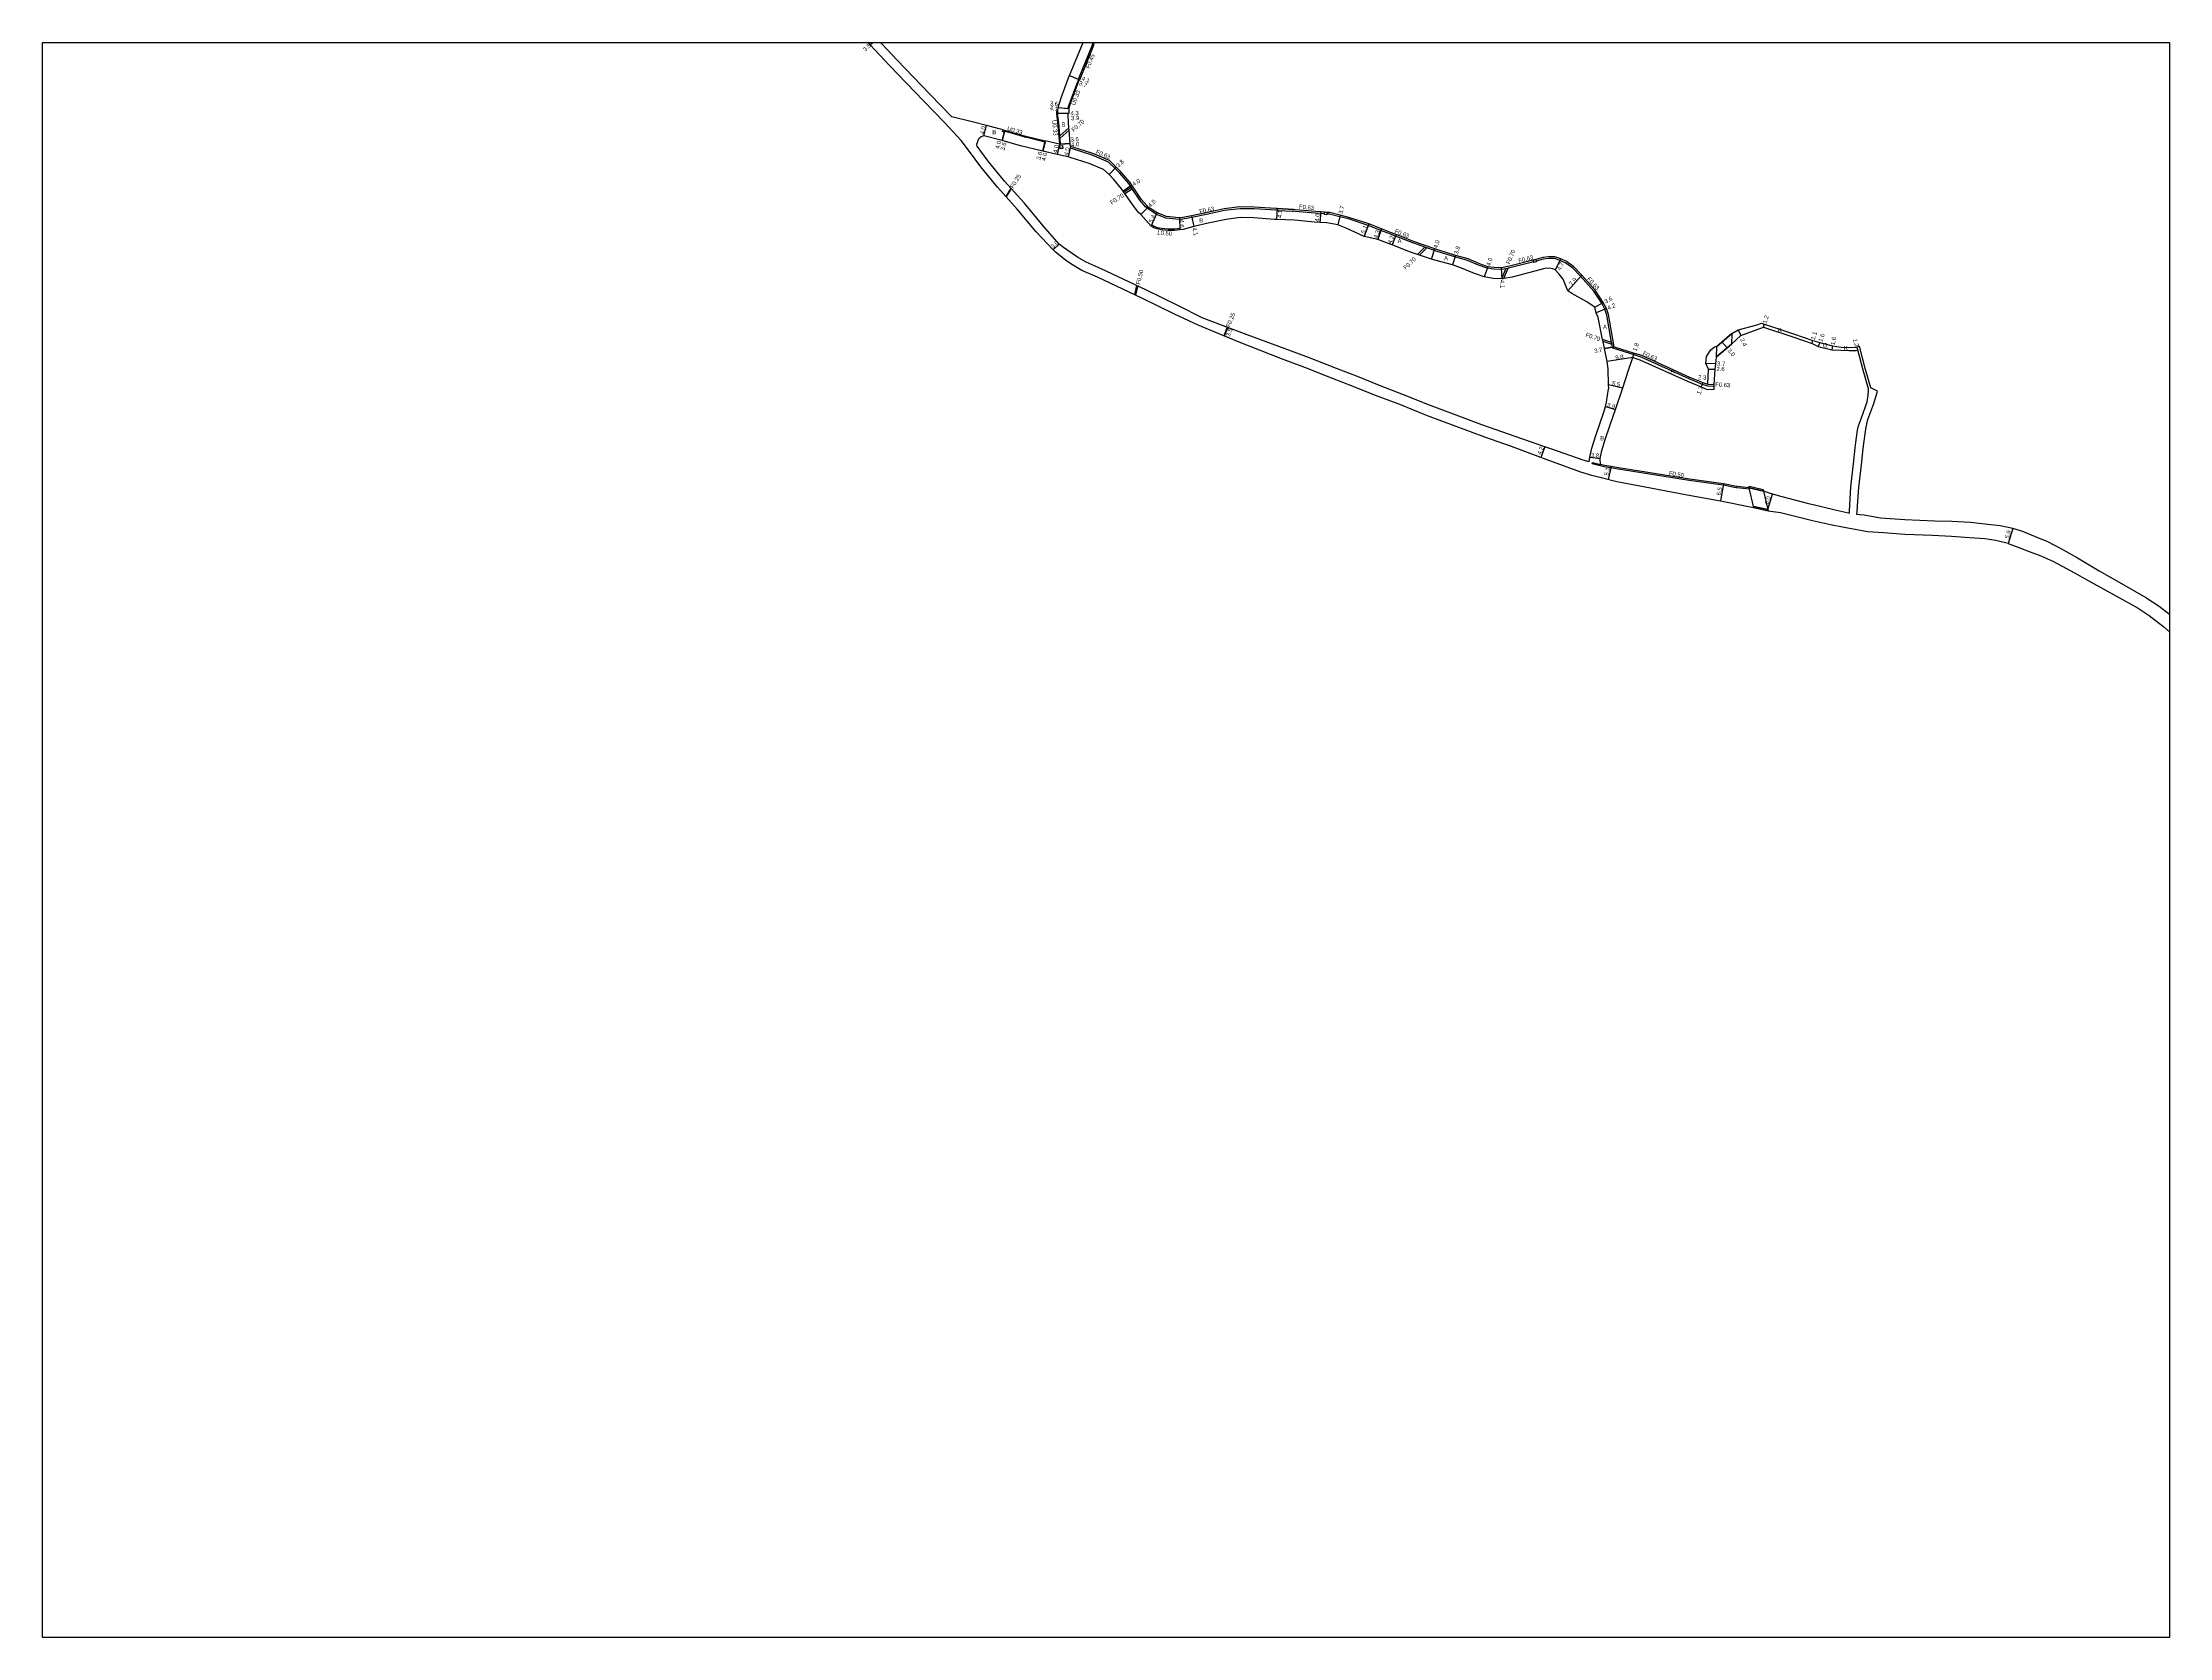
# Model space of a CAD drawing. Header units: metres. Extents: x -19200 to -16000, y -103800 to -102000.
# Drawn here: x -18400 to -17600, y -103200 to -102600 of the extents above; entities that cross this region are included whole.
import ezdxf

# ---------------------------------------------------------------- set-up
doc = ezdxf.new("R2010")
doc.units = ezdxf.units.M
doc.header["$LTSCALE"] = 2.5
for name, color, linetype in [('側溝・桝', 7, 'Continuous'), ('図郭', 7, 'Continuous'), ('幅員', 7, 'Continuous'), ('舗装', 7, 'Continuous'), ('道路', 7, 'Continuous')]:
    doc.layers.add(name, color=color, linetype=linetype)
doc.styles.get("Standard").update_dxf_attribs({"font": ''})
doc.styles.get('Standard').set_extended_font_data('@MS PGothic')

msp = doc.modelspace()

# ---------------------------------------------------------------- linework, layer by layer
at = {"layer": '側溝・桝'}
for points in [[(-18010.32, -102613.83), (-18005.03, -102600.91), (-18004.85, -102600)], [(-18014.03, -102624.84), (-18013.1, -102622.13), (-18010.31, -102614.81), (-18009.96, -102613.98)], [(-18010.32, -102613.83), (-18010.27, -102613.85)], [(-18018.51, -102626.75), (-18018.49, -102626.2), (-18018.45, -102625.88)], [(-18017.41, -102638.2), (-18018.13, -102630.23), (-18018.51, -102626.75)], [(-18018.45, -102625.88), (-18018.12, -102625.92)], [(-18030.64, -102635.2), (-18031.2, -102635.07), (-18038.06, -102633.07)], [(-18022.84, -102637.1), (-18030.15, -102635.32)], [(-18017.36, -102635.1), (-18013.95, -102632.06)], [(-18017.28, -102635.97), (-18013.88, -102632.93)], [(-18013.39, -102639.13), (-18013.53, -102639.74)], [(-17935.61, -102663.11), (-17936.11, -102663.08), (-17944.23, -102662.56), (-17949.69, -102662.5), (-17955.43, -102663.24), (-17962.22, -102664.7), (-17967.7, -102665.77), (-17971.08, -102666.44), (-17972.4, -102666.54), (-17973.73, -102666.51), (-17977.42, -102666.01), (-17981.04, -102664.69), (-17984.5, -102662.37), (-17985.11, -102661.79), (-17987.29, -102659.25), (-17990.13, -102654.98), (-17990.51, -102654.39), (-17990.78, -102653.99), (-17991.44, -102652.99), (-17994.91, -102649.05), (-17996.6, -102647.39), (-17999.06, -102644.97), (-18005.15, -102642.33), (-18012.59, -102639.96), (-18013.53, -102639.74)], [(-17993.33, -102656.23), (-17990.51, -102654.39)], [(-17992.93, -102656.8), (-17990.13, -102654.98)], [(-17935.61, -102663.11), (-17935.06, -102663.14), (-17929.98, -102663.44), (-17929.49, -102663.47)], [(-17917.83, -102664.46), (-17919.19, -102664.36), (-17921.29, -102664.2), (-17928.79, -102663.51), (-17929.49, -102663.47)], [(-17972.24, -102670.51), (-17972.29, -102670.01), (-17974.24, -102670.2), (-17976.58, -102670.22), (-17979.12, -102669.96), (-17980.62, -102669.65), (-17981.77, -102669.21), (-17982.63, -102668.67), (-17982.95, -102669.06)], [(-17915.96, -102664.63), (-17916.93, -102664.52)], [(-17882.5, -102676.11), (-17884.57, -102675.39), (-17891.12, -102672.81), (-17892.87, -102672.12), (-17896.57, -102670.66), (-17901.35, -102668.77), (-17908.81, -102666.37), (-17912.1, -102665.57), (-17915.96, -102664.63)], [(-17882.88, -102679.7), (-17880.07, -102676.98)], [(-17839.13, -102682.46), (-17848.06, -102684.78), (-17848.73, -102684.91), (-17849.56, -102685.07), (-17851.14, -102685.38), (-17854.07, -102685.27), (-17856.57, -102684.94), (-17859.94, -102683.75), (-17864.05, -102682), (-17868.74, -102680.67), (-17875.41, -102678.62), (-17876.5, -102678.25), (-17879.34, -102677.24), (-17880.07, -102676.98), (-17882.5, -102676.11)], [(-17882.13, -102679.95), (-17879.34, -102677.24)], [(-17851.15, -102688.84), (-17849.56, -102685.07)], [(-17850.36, -102688.78), (-17848.73, -102684.91)], [(-17809.45, -102714.91), (-17809.67, -102713.64), (-17809.81, -102712.85), (-17811.66, -102702.52), (-17812.39, -102700.3), (-17813.48, -102698.11), (-17816.49, -102693.53), (-17821.5, -102687.94), (-17824.45, -102684.83), (-17827.1, -102682.96), (-17829.19, -102681.94), (-17831.31, -102681.29), (-17833.47, -102681.28), (-17835.53, -102681.52), (-17838.17, -102682.2)], [(-17809.81, -102712.85), (-17813.2, -102711.67)], [(-17809.67, -102713.64), (-17813.05, -102712.47)], [(-17809.45, -102714.91), (-17801.52, -102717.4)], [(-17801.52, -102717.4), (-17798.8, -102718.23), (-17780.83, -102726.42), (-17775.75, -102728.51), (-17773.72, -102729.17)], [(-17773.72, -102729.17), (-17771.3, -102729.27)], [(-17773.61, -102728.54), (-17771.31, -102728.64)], [(-17762.97, -102767.46), (-17767.83, -102766.57), (-17780.62, -102764.78), (-17797.08, -102762.08), (-17807.33, -102760.44), (-17810.14, -102759.98), (-17812.57, -102759.57), (-17817.08, -102758.51), (-17816.97, -102758)], [(-17757.96, -102768.07), (-17762.67, -102767.49), (-17762.94, -102767.46)]]:
    msp.add_lwpolyline(points, dxfattribs=at)
for points in [[(-18038.72, -102632.82), (-18038.05, -102633), (-18038.06, -102633.07), (-18038.15, -102633.39), (-18038.23, -102633.68), (-18038.9, -102633.5)], [(-18030.6, -102635.06), (-18030.12, -102635.19), (-18030.15, -102635.32), (-18030.24, -102635.64), (-18030.24, -102635.67), (-18030.73, -102635.54), (-18030.72, -102635.52), (-18030.64, -102635.2)], [(-18017.39, -102638.8), (-18016.3, -102638.74), (-18016.24, -102639.84), (-18017.34, -102639.9)], [(-17917.78, -102663.83), (-17916.88, -102663.89), (-17916.93, -102664.52), (-17916.95, -102664.79), (-17917.85, -102664.73), (-17917.83, -102664.46)], [(-17839.29, -102681.85), (-17838.32, -102681.59), (-17838.17, -102682.2), (-17838.07, -102682.56), (-17839.04, -102682.81), (-17839.13, -102682.46)]]:
    msp.add_lwpolyline(points, close=True, dxfattribs=at)
at = {"layer": '側溝・桝', "ltscale": 0.5, "flags": 128}
for points in [[(-18035.8, -102654.76), (-18037.72, -102657.86)], [(-18035.62, -102654.97), (-18037.55, -102658.05)], [(-17988.51, -102691.37), (-17989.34, -102694.84)], [(-17988.07, -102691.58), (-17988.89, -102695.06)], [(-17954.48, -102707.05), (-17955.72, -102710.33)], [(-17954.22, -102707.15), (-17955.51, -102710.42)]]:
    msp.add_lwpolyline(points, dxfattribs=at)
at = {"layer": '側溝・桝', "flags": 128}
msp.add_lwpolyline([(-17816.97, -102758), (-17814.03, -102758.72)], dxfattribs=at)
at = {"layer": '図郭'}
msp.add_lwpolyline([(-18400, -102600), (-17600, -102600), (-17600, -103200), (-18400, -103200)], close=True, dxfattribs=at)
at = {"layer": '幅員'}
for points in [[(-18088.67, -102600.84), (-18087.74, -102600)], [(-18013.69, -102612.45), (-18009.9, -102614)], [(-18013.69, -102612.45), (-18010.27, -102613.85)], [(-18045.91, -102635.11), (-18044.98, -102631.22)], [(-18013.88, -102626.62), (-18018.18, -102626.74)], [(-18018.18, -102626.74), (-18014.28, -102626.63)], [(-18017.94, -102624.38), (-18014.36, -102624.8)], [(-18017.94, -102624.38), (-18013.87, -102624.86)], [(-18038.05, -102633), (-18039.07, -102636.87)], [(-18039.07, -102636.87), (-18038.15, -102633.39)], [(-18023.76, -102640.92), (-18022.82, -102637.03)], [(-18022.91, -102637.42), (-18023.76, -102640.92)], [(-18017.48, -102638.2), (-18018.36, -102642.1)], [(-18013.48, -102638), (-18017.48, -102638.2)], [(-18017.08, -102638.18), (-18013.48, -102638)], [(-18013.39, -102639.13), (-18014.28, -102643.03)], [(-17996.16, -102646.94), (-17998.82, -102649.65)], [(-17990.25, -102653.65), (-17993.58, -102655.86)], [(-17986.91, -102664.73), (-17984.1, -102661.88)], [(-17935.58, -102662.48), (-17935.82, -102666.57)], [(-17919.14, -102663.73), (-17919.56, -102667.71)], [(-17982.95, -102669.06), (-17980.75, -102664.12)], [(-17972.41, -102665.91), (-17972.24, -102670.51)], [(-17967.82, -102665.16), (-17966.91, -102669.15)], [(-17911.95, -102664.96), (-17912.84, -102668.55)], [(-17901.13, -102668.17), (-17902.93, -102672.95)], [(-17896.34, -102670.07), (-17897.81, -102674.11)], [(-17890.88, -102672.23), (-17892.42, -102676.13)], [(-17877.61, -102681.44), (-17876.3, -102677.66)], [(-17868.56, -102680.06), (-17869.72, -102683.68)], [(-17856.42, -102684.33), (-17857.72, -102688.11)], [(-17850.99, -102688.85), (-17851.19, -102684.75)], [(-17828.96, -102681.35), (-17831.05, -102685.56)], [(-17826.26, -102693.44), (-17821.03, -102687.51)], [(-17816.1, -102699.5), (-17812.94, -102697.79)], [(-17811.8, -102700.05), (-17815.69, -102701.63)], [(-17762.28, -102708.07), (-17761.28, -102710.25)], [(-17752.67, -102707.09), (-17752.29, -102705.96)], [(-17808.89, -102714.42), (-17812.53, -102715.09)], [(-17801.86, -102718.52), (-17811.55, -102719.99)], [(-17801.86, -102718.52), (-17801.33, -102716.8)], [(-17768.32, -102712.65), (-17766.42, -102714.9)], [(-17734.44, -102713.16), (-17734.1, -102712.11)], [(-17731.56, -102712.88), (-17732.07, -102714.39)], [(-17726.69, -102714.05), (-17726.98, -102715.63)], [(-17717.2, -102715.64), (-17717.53, -102714.49)], [(-17775.53, -102727.91), (-17776.18, -102729.49)], [(-17770.63, -102720.81), (-17774.33, -102720.75)], [(-17773.43, -102722.88), (-17770.83, -102722.92)], [(-17810.97, -102728.69), (-17805.6, -102729.9)], [(-17773.61, -102728.54), (-17771.31, -102728.64)], [(-17812.11, -102736.97), (-17808.37, -102738.09)], [(-17834.94, -102752.09), (-17836.42, -102756.07)], [(-17817.96, -102755.95), (-17814.19, -102756.44)], [(-17810.05, -102759.48), (-17811.06, -102764.43)]]:
    msp.add_lwpolyline(points, dxfattribs=at)
at = {"layer": '幅員', "flags": 128}
for points in [[(-18017.66, -102675.88), (-18019.83, -102677.95)], [(-17955.51, -102710.42), (-17954.22, -102707.15)], [(-17767.75, -102766.07), (-17768.9, -102772.47)], [(-17751.01, -102775.63), (-17749.32, -102769.87)], [(-17658.95, -102782.77), (-17660.64, -102788.43)]]:
    msp.add_lwpolyline(points, dxfattribs=at)
at = {"layer": '舗装'}
for points in [[(-17935.58, -102662.48), (-17929.46, -102662.84)], [(-17897.81, -102674.11), (-17896.34, -102670.07)], [(-17752.67, -102707.09), (-17752.29, -102705.96)], [(-17812.53, -102715.09), (-17808.89, -102714.42)], [(-17731.56, -102712.88), (-17732.07, -102714.39)], [(-17726.69, -102714.05), (-17726.98, -102715.63)]]:
    msp.add_lwpolyline(points, dxfattribs=at)
at = {"layer": '道路'}
for points in [[(-18026.27, -102671.16), (-18033.42, -102662.65), (-18040.82, -102654.4), (-18047.14, -102646.8), (-18051.37, -102640.99), (-18054.52, -102636.89), (-18060.64, -102630.24), (-18068.6, -102621.99), (-18075.08, -102615.34), (-18081.4, -102608.67), (-18086.83, -102602.88), (-18088.67, -102600.84), (-18089.43, -102600)], [(-18058.04, -102627.9), (-18058.05, -102627.88), (-18066.08, -102619.55), (-18072.53, -102612.94), (-18078.6, -102606.58), (-18084.28, -102600.47), (-18084.71, -102600)], [(-18018.18, -102626.74), (-18018.16, -102626.22), (-18018.12, -102625.92), (-18017.94, -102624.38), (-18016.92, -102620.84), (-18014.05, -102613.33), (-18013.69, -102612.45), (-18008.6, -102600)], [(-18009.9, -102614), (-18004.6, -102601.04), (-18004.39, -102600)], [(-18014.26, -102627.41), (-18014.28, -102626.63), (-18013.88, -102626.62), (-18013.87, -102624.86), (-18014.03, -102624.84), (-18014.36, -102624.8), (-18013.41, -102622.02), (-18010.61, -102614.69), (-18010.27, -102613.85)], [(-18010.27, -102613.85), (-18009.96, -102613.98), (-18009.9, -102614)], [(-18038.72, -102632.82), (-18039.67, -102632.57), (-18044.98, -102631.22), (-18049.83, -102629.99), (-18058.04, -102627.9)], [(-18017.08, -102638.18), (-18017.28, -102635.97), (-18017.28, -102635.89), (-18017.36, -102635.1), (-18017.8, -102630.2), (-18018.18, -102626.74)], [(-18013.39, -102639.13), (-18013.48, -102638), (-18013.88, -102632.93), (-18013.89, -102632.85), (-18013.95, -102632.06), (-18014.12, -102629.98), (-18014.26, -102627.41)], [(-17993.58, -102655.86), (-17994.12, -102655.05), (-17997.04, -102651.54), (-17998.82, -102649.65), (-18000.97, -102647.81), (-18006.34, -102645.49), (-18013.48, -102643.21), (-18014.28, -102643.03), (-18018.36, -102642.1), (-18023.76, -102640.92), (-18032.21, -102638.86), (-18039.07, -102636.87), (-18045.91, -102635.11), (-18046.36, -102635.19), (-18046.99, -102635.51), (-18047.64, -102635.97), (-18048.05, -102636.46), (-18048.39, -102637.36), (-18048.54, -102638.17)], [(-18048.46, -102639.04), (-18048.54, -102638.54), (-18048.54, -102638.17)], [(-18023.59, -102668.91), (-18030.78, -102660.35), (-18038.17, -102652.12), (-18044.38, -102644.65), (-18048.46, -102639.04)], [(-18038.72, -102632.82), (-18038.05, -102633)], [(-18038.15, -102633.39), (-18038.06, -102633.07), (-18038.05, -102633)], [(-18030.72, -102635.52), (-18031.28, -102635.39), (-18038.15, -102633.39)], [(-18030.72, -102635.52), (-18030.64, -102635.2), (-18030.6, -102635.06), (-18030.12, -102635.19), (-18030.15, -102635.32), (-18030.24, -102635.64)], [(-18022.91, -102637.42), (-18030.24, -102635.64)], [(-18022.91, -102637.42), (-18022.84, -102637.1), (-18022.82, -102637.03)], [(-18017.48, -102638.2), (-18022.82, -102637.03)], [(-18017.08, -102638.18), (-18017.41, -102638.2), (-18017.48, -102638.2)], [(-17929.46, -102662.84), (-17935.58, -102662.48), (-17936.07, -102662.45), (-17944.21, -102661.93), (-17949.72, -102661.87), (-17955.54, -102662.62), (-17962.34, -102664.08), (-17967.82, -102665.16), (-17971.15, -102665.81), (-17972.41, -102665.91), (-17973.7, -102665.88), (-17977.27, -102665.4), (-17980.75, -102664.12), (-17984.1, -102661.88), (-17984.65, -102661.35), (-17986.79, -102658.87), (-17990.25, -102653.65), (-17990.94, -102652.61), (-17994.45, -102648.62), (-17996.16, -102646.94), (-17998.7, -102644.44), (-18004.93, -102641.74), (-18012.43, -102639.35), (-18013.39, -102639.13)], [(-17990.07, -102660.94), (-17992.93, -102656.8), (-17993.33, -102656.23), (-17993.58, -102655.86)], [(-17961.53, -102668), (-17966.91, -102669.15), (-17971.02, -102670.39), (-17972.24, -102670.51), (-17974.21, -102670.7), (-17976.6, -102670.72), (-17979.2, -102670.46), (-17980.77, -102670.13), (-17982, -102669.66), (-17982.95, -102669.06), (-17986.91, -102664.73), (-17987.85, -102663.79), (-17990.07, -102660.94)], [(-17915.85, -102664), (-17916.88, -102663.89), (-17917.78, -102663.83), (-17919.14, -102663.73), (-17921.24, -102663.57), (-17928.74, -102662.88), (-17929.46, -102662.84)], [(-17965.3, -102706.28), (-17974.22, -102702.16), (-17986.55, -102696.16), (-18003.21, -102688.3), (-18009.08, -102685.71), (-18012.54, -102683.68), (-18014.77, -102682.19), (-18018.98, -102678.85), (-18019.83, -102677.95), (-18026.27, -102671.16)], [(-17963.78, -102703.51), (-17972.72, -102699), (-17985.03, -102693.01), (-18001.76, -102685.12), (-18007.49, -102682.59), (-18010.69, -102680.71), (-18012.7, -102679.36), (-18016.03, -102677.1), (-18017.66, -102675.88), (-18023.59, -102668.91)], [(-17916.91, -102667.86), (-17919.56, -102667.71), (-17921.57, -102667.56), (-17929.04, -102666.87), (-17935.82, -102666.57), (-17936.66, -102666.52), (-17944.35, -102665.93), (-17949.49, -102665.87), (-17954.86, -102666.56), (-17961.53, -102668)], [(-17812.53, -102715.09), (-17813.05, -102712.47), (-17813.2, -102711.67), (-17814.82, -102703.42), (-17815.69, -102701.63), (-17816.1, -102699.5), (-17819.42, -102697.41), (-17824.83, -102694.4), (-17826.26, -102693.44), (-17828.05, -102689.01), (-17829.52, -102687.08), (-17831.05, -102685.56), (-17831.95, -102685.18), (-17833.28, -102684.85), (-17834.88, -102685.04), (-17847.23, -102688.25), (-17850.36, -102688.78), (-17850.78, -102688.85), (-17850.99, -102688.85), (-17851.15, -102688.84), (-17854.39, -102688.82), (-17857.72, -102688.11), (-17861.34, -102686.85), (-17865.6, -102685.11), (-17869.72, -102683.68), (-17876.31, -102681.87), (-17877.61, -102681.44), (-17882.13, -102679.95), (-17882.88, -102679.7), (-17885.81, -102678.74), (-17892.42, -102676.13), (-17894.09, -102675.48), (-17897.81, -102674.11), (-17902.93, -102672.95), (-17909.63, -102669.85), (-17912.84, -102668.55), (-17916.91, -102667.86)], [(-17808.89, -102714.42), (-17811.05, -102702.37), (-17811.8, -102700.05), (-17812.94, -102697.79), (-17815.99, -102693.15), (-17821.03, -102687.51), (-17824.03, -102684.35), (-17826.78, -102682.41), (-17828.96, -102681.35), (-17831.21, -102680.66), (-17833.51, -102680.65), (-17835.65, -102680.9), (-17838.32, -102681.59), (-17839.29, -102681.85), (-17848.2, -102684.16), (-17851.19, -102684.75), (-17854.01, -102684.64), (-17856.42, -102684.33), (-17859.71, -102683.16), (-17863.84, -102681.41), (-17868.56, -102680.06), (-17875.21, -102678.02), (-17876.3, -102677.66), (-17884.35, -102674.8), (-17890.88, -102672.23), (-17892.64, -102671.54), (-17896.34, -102670.07), (-17901.13, -102668.17), (-17908.64, -102665.76), (-17911.95, -102664.96), (-17915.85, -102664)], [(-17953.92, -102707.27), (-17963.78, -102703.51)], [(-17879.02, -102740.43), (-17879.73, -102740.16), (-17889.5, -102736.21), (-17898.59, -102732.8), (-17907.02, -102729.45), (-17914.76, -102726.39), (-17925.25, -102722.2), (-17934.01, -102719.01), (-17950.58, -102712.51), (-17965.3, -102706.28)], [(-17818.27, -102757.69), (-17820.53, -102757.09), (-17832.67, -102752.88), (-17834.94, -102752.09), (-17846.15, -102748.18), (-17858.65, -102743.88), (-17868.33, -102740.23), (-17878.26, -102736.44), (-17888.05, -102732.49), (-17897.11, -102729.08), (-17905.46, -102725.63), (-17913.33, -102722.65), (-17923.83, -102718.46), (-17932.63, -102715.26), (-17946.87, -102709.94), (-17953.92, -102707.27)], [(-17770.27, -102714.29), (-17764.57, -102709.49)], [(-17764.72, -102713.5), (-17761.28, -102710.25), (-17752.67, -102707.09), (-17741.72, -102710.76), (-17734.44, -102713.16), (-17732.07, -102714.39), (-17726.98, -102715.63), (-17723.59, -102715.78), (-17720.57, -102715.87), (-17717.87, -102715.82), (-17717.2, -102715.64)], [(-17764.58, -102709.47), (-17762.28, -102708.07), (-17755.53, -102706.3), (-17753.4, -102705.6), (-17752.29, -102705.96), (-17741.36, -102709.62), (-17734.1, -102712.11), (-17731.56, -102712.88), (-17726.69, -102714.05), (-17723.47, -102714.58), (-17720.57, -102714.67), (-17718.12, -102714.59), (-17717.53, -102714.49), (-17716.53, -102714.21)], [(-17764.58, -102709.47), (-17764.57, -102709.49)], [(-17814.03, -102758.72), (-17814.19, -102756.44), (-17813.52, -102753.5), (-17812.18, -102748.97), (-17809.09, -102740.21), (-17808.37, -102738.09), (-17805.6, -102729.9), (-17803.47, -102723.31), (-17801.86, -102718.52)], [(-17810.96, -102730.27), (-17810.93, -102730.11), (-17810.97, -102728.69), (-17811.13, -102722.8), (-17811.55, -102719.99), (-17812.53, -102715.09)], [(-17808.89, -102714.42), (-17801.33, -102716.8)], [(-17801.86, -102718.52), (-17799.22, -102719.33), (-17781.28, -102727.39), (-17776.18, -102729.49), (-17773.84, -102730.51), (-17771.26, -102730.42)], [(-17801.33, -102716.8), (-17798.58, -102717.64), (-17780.57, -102725.84), (-17775.53, -102727.91), (-17773.61, -102728.54)], [(-17774.33, -102720.75), (-17774.16, -102718.11), (-17772.5, -102715.64), (-17771.15, -102714.44), (-17770.28, -102714.27)], [(-17771.26, -102730.42), (-17771.28, -102729.65), (-17771.3, -102729.27), (-17771.3, -102729.02), (-17771.31, -102728.64), (-17770.83, -102722.92), (-17770.63, -102720.81), (-17770.41, -102718.3)], [(-17770.43, -102718.28), (-17764.73, -102713.49)], [(-17770.43, -102718.28), (-17770.41, -102718.3)], [(-17770.28, -102714.27), (-17770.27, -102714.29)], [(-17764.73, -102713.49), (-17764.72, -102713.5)], [(-17717.61, -102777.5), (-17717.52, -102776.39), (-17717.34, -102774.23), (-17716.8, -102767.34), (-17715.85, -102758.88), (-17715.21, -102752.78), (-17714.95, -102750.85), (-17714.37, -102746.37), (-17714.03, -102744.73), (-17713.45, -102741.87), (-17711.15, -102735.81), (-17709.82, -102731.13), (-17712.3, -102729.96), (-17714.28, -102723.04), (-17716.53, -102714.21)], [(-17715.84, -102741.13), (-17713.67, -102735.18), (-17713.35, -102732.72), (-17713.26, -102731.01), (-17713.25, -102730.25), (-17715.24, -102723.3), (-17717.2, -102715.64)], [(-17773.61, -102728.54), (-17773.43, -102722.88), (-17774.33, -102720.75)], [(-17818.27, -102757.69), (-17817.96, -102755.95), (-17817.23, -102752.64), (-17815.8, -102747.79), (-17812.69, -102739.01), (-17812.11, -102736.97), (-17811.79, -102735.33), (-17810.96, -102730.27)], [(-17821.43, -102761.58), (-17834.4, -102756.82), (-17847.51, -102751.95), (-17857.47, -102748.51), (-17879.02, -102740.43)], [(-17720.35, -102777.08), (-17720.31, -102776.21), (-17720.23, -102774.04), (-17719.79, -102767.08), (-17718.83, -102758.54), (-17718.18, -102752.42), (-17717.93, -102750.46), (-17717.32, -102745.85), (-17716.98, -102744.2), (-17715.84, -102741.13)], [(-17762.88, -102766.97), (-17767.75, -102766.07), (-17780.55, -102764.28), (-17797, -102761.59), (-17807.25, -102759.95), (-17810.05, -102759.48), (-17812.47, -102759.08), (-17814.03, -102758.72)], [(-17756.42, -102775.08), (-17768.82, -102772.48), (-17781.44, -102770.22), (-17797.82, -102767.15), (-17807.92, -102765.3), (-17813.26, -102763.82), (-17817.26, -102762.83), (-17821.43, -102761.58)], [(-17758.07, -102767.55), (-17762.61, -102767), (-17762.88, -102766.97)], [(-17752.67, -102768.81), (-17758.07, -102767.55)], [(-17751.01, -102775.63), (-17756.48, -102774.56), (-17756.42, -102775.08)], [(-17735.67, -102773.54), (-17745.72, -102770.92), (-17749.64, -102769.77), (-17752.67, -102768.81)], [(-17746.24, -102776.93), (-17750.92, -102776.24), (-17751.01, -102775.63)], [(-17720.35, -102777.08), (-17720.78, -102777.02), (-17725.19, -102776.05), (-17730.85, -102774.68), (-17735.67, -102773.54)], [(-17660.64, -102788.43), (-17665.29, -102787.27), (-17669.4, -102786.7), (-17675.03, -102786.3), (-17681.99, -102785.87), (-17689.11, -102785.47), (-17699.59, -102785.06), (-17707.57, -102784.45), (-17713.55, -102784.01), (-17717.65, -102783.32), (-17722.32, -102782.39), (-17727.45, -102781.47), (-17734.26, -102779.98), (-17746.24, -102776.93)], [(-17654.76, -102784.12), (-17658.95, -102782.77), (-17663.73, -102781.8), (-17667.24, -102781.42), (-17674.87, -102780.58), (-17681.9, -102780.23), (-17688.31, -102780.08), (-17699.53, -102779.51), (-17708.67, -102778.87), (-17714.84, -102777.79), (-17716.63, -102777.65), (-17717.61, -102777.5)], [(-17660.64, -102788.43), (-17656.62, -102789.93), (-17652.75, -102791.41), (-17648.38, -102793.16), (-17643.81, -102795.16), (-17637.15, -102798.71), (-17629.4, -102803.06), (-17619.89, -102808.3), (-17611.78, -102812.79), (-17607.65, -102815.49), (-17602.15, -102819.78)], [(-17654.76, -102784.12), (-17650.57, -102785.81), (-17645.83, -102787.71), (-17640.88, -102790.38), (-17634.63, -102793.89), (-17626.46, -102798.74), (-17617.1, -102804.03), (-17608.89, -102808.78), (-17603.81, -102812.06), (-17600, -102815.09)], [(-17602.15, -102819.78), (-17600, -102821.75)]]:
    msp.add_lwpolyline(points, dxfattribs=at)
for points in [[(-17764.57, -102709.49), (-17764.73, -102713.49), (-17770.43, -102718.28), (-17770.27, -102714.29)], [(-17770.28, -102714.27), (-17764.58, -102709.47), (-17764.57, -102709.49), (-17770.27, -102714.29)], [(-17770.43, -102718.28), (-17764.73, -102713.49), (-17764.72, -102713.5), (-17770.41, -102718.3)]]:
    msp.add_lwpolyline(points, close=True, dxfattribs=at)
at = {"layer": '道路', "ltscale": 0.5, "flags": 128}
msp.add_lwpolyline([(-17758.07, -102767.55), (-17758.13, -102766.89), (-17752.78, -102768.17), (-17752.67, -102768.81), (-17758.07, -102767.55)], dxfattribs=at)
for points in [[(-17756.48, -102774.56), (-17758.07, -102767.55), (-17752.67, -102768.81), (-17751.01, -102775.63)], [(-17751.01, -102775.63), (-17750.92, -102776.24), (-17756.42, -102775.08), (-17756.48, -102774.56)]]:
    msp.add_lwpolyline(points, close=True, dxfattribs=at)

# ---------------------------------------------------------------- texts
at = {"layer": '側溝・桝'}
for s, rotation, p in [('F0.45', 67.75362, (-18006.29, -102609.93)), ('U0.33', 69.10369, (-18011.69, -102623.78)), ('U0.33', 343.7892, (-18037.31, -102633.04)), ('U0.33', 275.18431, (-18020.29, -102629.23)), ('F0.70', 41.84986, (-18012.14, -102633.73)), ('F0.63', 336.61185, (-18004, -102641.67)), ('F0.25', 58.05546, (-18034.86, -102655.04)), ('F0.70', 33.0684, (-17997.83, -102661.03)), ('F0.63', 11.12098, (-17964.74, -102664.32)), ('F0.63', 354.70571, (-17927.43, -102662.49)), ('L0.50', 354.1744, (-17980.74, -102672.2)), ('F0.63', 338.50908, (-17891.6, -102671.53)), ('F0.70', 67.08382, (-17848.12, -102683.56)), ('F0.50', 76.60843, (-17987.22, -102691.2)), ('F0.70', 44.22133, (-17887.23, -102685.63)), ('F0.63', 14.58593, (-17844.64, -102682.92)), ('F0.63', 311.83277, (-17819.23, -102689.03)), ('F0.25', 68.45345, (-17953.39, -102707.28)), ('F0.70', 340.78041, (-17819.78, -102710.56)), ('F0.63', 335.51183, (-17798.3, -102717.47)), ('F0.63', 357.58033, (-17770.89, -102729.46)), ('F0.50', 350.69985, (-17788.35, -102762.75))]:
    msp.add_text(s, height=1.6, rotation=rotation, dxfattribs=at).set_placement(p)
at = {"layer": '幅員'}
for s, rotation, p in [('3.5', 42.14106, (-18090.55, -102603.46)), ('3.7', 337.75348, (-18010.36, -102615.84)), ('4.1', 337.75348, (-18009.32, -102614.09)), ('4.1', 353.20576, (-18021.21, -102625.38)), ('3.6', 353.20576, (-18021.21, -102623.6)), ('4.0', 76.62352, (-18045.91, -102634.7)), ('4.3', 1.56719, (-18013.31, -102627.41)), ('3.9', 1.56719, (-18013.12, -102629.24)), ('4.0', 75.14305, (-18040.18, -102640.15)), ('3.6', 75.14305, (-18038.21, -102640.73)), ('4.0', 77.216, (-18018.37, -102641.69)), ('4.0', 77.20497, (-18014.29, -102642.62)), ('3.6', 2.96354, (-18013.27, -102637.27)), ('4.0', 2.96354, (-18013.04, -102639.15)), ('3.6', 76.35339, (-18024.65, -102644.23)), ('4.0', 76.35339, (-18022.76, -102644.65)), ('3.8', 45.53338, (-17995.24, -102647.14)), ('4.0', 33.63425, (-17989.48, -102654.09)), ('4.0', 45.37271, (-17983.25, -102662.16)), ('4.1', 86.62335, (-17933.89, -102666.08)), ('3.7', 76.10806, (-17911.04, -102664.61)), ('5.4', 65.96556, (-17982.59, -102668.01)), ('4.6', 272.13861, (-17972.29, -102666.61)), ('4.1', 282.88473, (-17967.59, -102669.77)), ('4.0', 84.00567, (-17919.86, -102667.48)), ('5.1', 69.44606, (-17902.69, -102672.02)), ('4.3', 70.04349, (-17897.98, -102673.8)), ('3.0', 43.51983, (-18019.86, -102677.63)), ('4.2', 68.53509, (-17892.64, -102675.83)), ('4.0', 70.84763, (-17875.41, -102677.54)), ('3.8', 72.18682, (-17867.65, -102679.83)), ('4.0', 70.99347, (-17855.53, -102684.21)), ('4.7', 63.55553, (-17829.03, -102685.9)), ('4.1', 272.8038, (-17851.77, -102689.33)), ('7.9', 48.5539, (-17824.78, -102691.61)), ('3.6', 28.37644, (-17812.03, -102698.21)), ('4.2', 22.0891, (-17811.04, -102700.61)), ('1.2', 71.36711, (-17751.64, -102705.85)), ('3.5', 68.45345, (-17953.47, -102710.74)), ('2.4', 294.55055, (-17761.51, -102711.68)), ('1.1', 71.8102, (-17733.46, -102711.98)), ('1.6', 71.2345, (-17730.62, -102712.75)), ('1.6', 79.55277, (-17725.89, -102713.9)), ('1.2', 286.05853, (-17719.06, -102711.69)), ('3.7', 10.35879, (-17816.21, -102716.81)), ('9.8', 8.66497, (-17808.3, -102719.4)), ('1.8', 72.94154, (-17800.41, -102716.23)), ('3.7', 358.9585, (-17770.15, -102721.59)), ('3.0', 310.08981, (-17766.37, -102715.93)), ('5.5', 347.34896, (-17809.82, -102728.85)), ('2.3', 357.58018, (-17777.31, -102726.67)), ('2.6', 358.95449, (-17770.37, -102723.58)), ('3.9', 343.24256, (-17811.74, -102736.97)), ('1.7', 67.65956, (-17776.45, -102732.57)), ('4.2', 69.59673, (-17836.37, -102755.21)), ('3.8', 352.59972, (-17817.65, -102755.89)), ('5.1', 78.54323, (-17811.02, -102763.01)), ('6.5', 79.81646, (-17768.79, -102770.48)), ('6.0', 73.6487, (-17750.77, -102773.92)), ('5.9', 73.39198, (-17660.4, -102786.75))]:
    msp.add_text(s, height=1.6, rotation=rotation, dxfattribs=at).set_placement(p)
at = {"layer": '舗装'}
for s, p in [('B', (-18016.77, -102631.64)), ('B', (-18042.77, -102634.49)), ('B', (-17964.93, -102667.68)), ('A', (-17890.33, -102675.43)), ('A', (-17872.84, -102681.9)), ('A', (-17813.06, -102707.75)), ('K', (-17747.27, -102708.93)), ('G', (-17730.32, -102714.69)), ('K', (-17722.42, -102715.72)), ('A', (-17787.71, -102724.42)), ('B', (-17814.11, -102749.66))]:
    msp.add_text(s, height=1.6, dxfattribs=at).set_placement(p)

doc.saveas('drawing.dxf')
